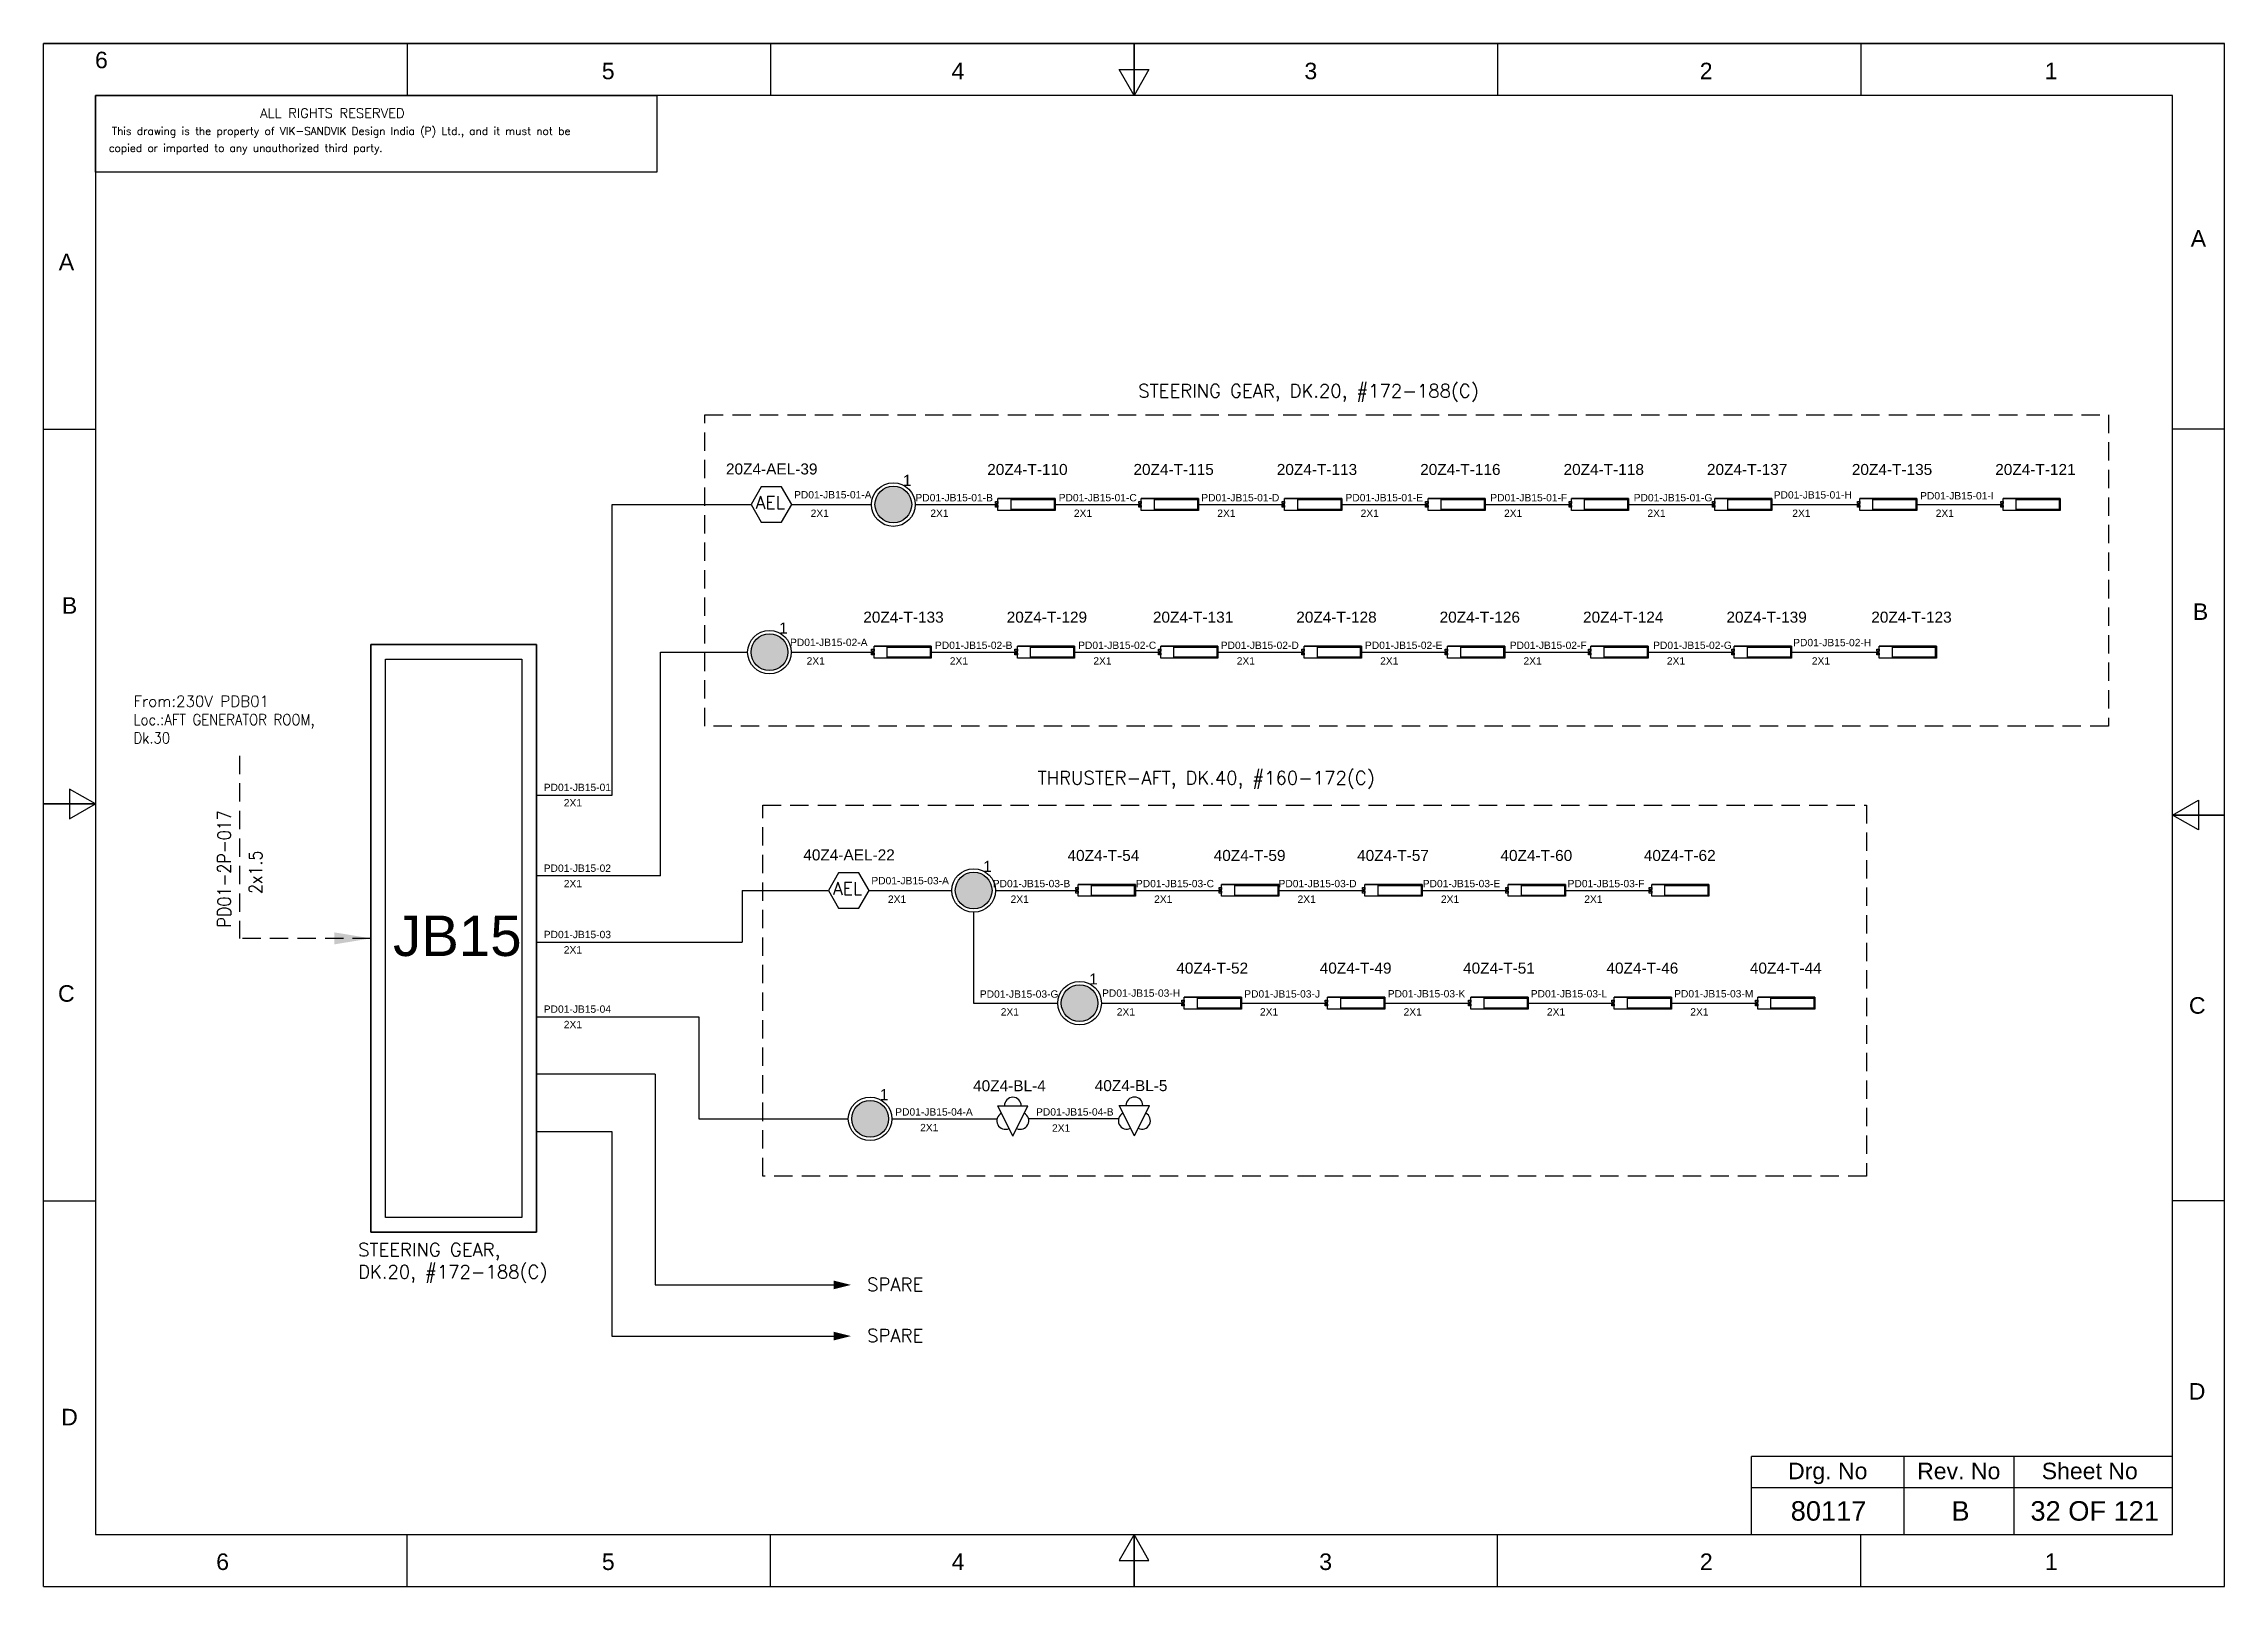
# Model space of a CAD drawing. Header units: inches. Extents: x -3311 to 1429, y -713 to 2436.
# Drawn here: x 1132.2 to 1429.2, y 1861.1 to 2071.1 of the extents above; entities that cross this region are included whole.
import ezdxf
from ezdxf.enums import TextEntityAlignment as Align

# ---------------------------------------------------------------- set-up
doc = ezdxf.new("R2010")
doc.units = ezdxf.units.IN
doc.linetypes.add('HIDDEN', pattern=[0.375, 0.25, -0.125])
doc.linetypes.add('SOLID', pattern=[0])
for name, color, linetype, lineweight in [('ELEC_TXT-025', 1, 'Continuous', 25), ('HEL-025', 1, 'Continuous', 25), ('HEL-035', 2, 'Continuous', 35)]:
    doc.layers.add(name, color=color, linetype=linetype, lineweight=lineweight)
doc.layers.add('LINE', color=3, linetype='SOLID')
doc.styles.add('_NORMAL', font='arial.ttf')
doc.styles.add('ROMANS', font='simplex.shx', dxfattribs={"width": 0.88})
doc.styles.get("Standard").update_dxf_attribs({"font": 'arial.ttf'})
doc.dimstyles.get("Standard").update_dxf_attribs({"dimtxt": 0.18, "dimasz": 0.18, "dimexe": 0.18, "dimexo": 0.0625, "dimgap": 0.09, "dimtad": 0, "dimtih": 1, "dimtoh": 1, "dimdec": 4, "dimzin": 0, "dimdsep": 46, "dimtxsty": 'Standard', "dimcen": 0.09, "dimadec": 0, "dimazin": 0, "dimtfac": 1, "dimtdec": 4, "dimtofl": 0, "dimtmove": 0, "dimatfit": 3, "dimfxl": 1, "dimtolj": 1, "dimtzin": 0, "dimarcsym": 0})

msp = doc.modelspace()

# ---------------------------------------------------------------- texts
at = {"color": 7}
for s, p in [('PD01-JB15-01-A', (1234.44, 2009.21, 0.03)), ('PD01-JB15-01-B', (1250.97, 2008.81, 0.03)), ('PD01-JB15-01-C', (1270.48, 2008.81, 0.03)), ('PD01-JB15-01-D', (1289.9, 2008.81, 0.03)), ('PD01-JB15-01-E', (1309.54, 2008.81, 0.03)), ('PD01-JB15-01-F', (1329.26, 2008.81, 0.03)), ('PD01-JB15-01-G', (1348.79, 2008.81)), ('PD01-JB15-01-H', (1367.86, 2009.19, -0.08)), ('PD01-JB15-01-I', (1387.8, 2009.07, -0.11)), ('2X1', (1236.7, 2006.69)), ('2X1', (1253, 2006.69, -0.03)), ('2X1', (1272.55, 2006.69, -0.05)), ('2X1', (1292.08, 2006.69, -0.08)), ('2X1', (1311.6, 2006.69, -0.11)), ('2X1', (1331.13, 2006.69, -0.13)), ('2X1', (1350.66, 2006.69, -0.16)), ('2X1', (1370.39, 2006.69, -0.14)), ('2X1', (1389.92, 2006.69, -0.16)), ('PD01-JB15-02-A', (1233.89, 1989.11, 0.03)), ('PD01-JB15-02-H', (1370.51, 1989.08, -0.09)), ('2X1', (1236.15, 1986.58)), ('PD01-JB15-02-B', (1253.63, 1988.71, 0.03)), ('2X1', (1255.65, 1986.58, -0.03)), ('PD01-JB15-02-C', (1273.13, 1988.71, 0.03)), ('2X1', (1275.2, 1986.58, -0.05)), ('PD01-JB15-02-D', (1292.55, 1988.71, 0.03)), ('2X1', (1294.73, 1986.58, -0.08)), ('PD01-JB15-02-E', (1312.19, 1988.71, 0.03)), ('2X1', (1314.26, 1986.58, -0.11)), ('PD01-JB15-02-F', (1331.91, 1988.71, 0.03)), ('2X1', (1333.78, 1986.58, -0.14)), ('PD01-JB15-02-G', (1351.44, 1988.71, 0)), ('2X1', (1353.31, 1986.58, -0.16)), ('2X1', (1373.05, 1986.58, -0.14)), ('PD01-JB15-01', (1200.35, 1969.36)), ('2X1', (1203.08, 1967.26)), ('PD01-JB15-02', (1200.35, 1958.36)), ('2X1', (1203.08, 1956.26)), ('PD01-JB15-03-A', (1244.97, 1956.66)), ('PD01-JB15-03-B', (1261.5, 1956.26)), ('PD01-JB15-03-C', (1281, 1956.26)), ('PD01-JB15-03-D', (1300.42, 1956.26)), ('PD01-JB15-03-E', (1320.06, 1956.26)), ('PD01-JB15-03-F', (1339.79, 1956.26)), ('2X1', (1247.23, 1954.14, -0.03)), ('2X1', (1263.93, 1954.14, -0.05)), ('2X1', (1283.48, 1954.14, -0.08)), ('2X1', (1303.01, 1954.14, -0.11)), ('2X1', (1322.54, 1954.14, -0.14)), ('2X1', (1342.06, 1954.14, -0.16)), ('PD01-JB15-03', (1200.35, 1949.33)), ('2X1', (1203.08, 1947.24)), ('PD01-JB15-04', (1200.35, 1939.17)), ('PD01-JB15-03-G', (1259.74, 1941.22, 0.11)), ('2X1', (1262.59, 1938.79, -0.03)), ('PD01-JB15-03-H', (1276.39, 1941.35, 0.05)), ('2X1', (1278.39, 1938.79, -0.03)), ('PD01-JB15-03-J', (1295.75, 1941.24, 0.03)), ('2X1', (1297.89, 1938.79, -0.06)), ('PD01-JB15-03-K', (1315.3, 1941.26)), ('2X1', (1317.45, 1938.79, -0.08)), ('PD01-JB15-03-L', (1334.77, 1941.26, -0.03)), ('2X1', (1336.97, 1938.79, -0.11)), ('PD01-JB15-03-M', (1354.3, 1941.26, -0.05)), ('2X1', (1356.5, 1938.79, -0.14)), ('2X1', (1203.08, 1937.07)), ('PD01-JB15-04-A', (1248.22, 1925.17, 0.05)), ('PD01-JB15-04-B', (1267.4, 1925.17, 0.05)), ('2X1', (1251.61, 1923.04)), ('2X1', (1269.57, 1922.98))]:
    msp.add_text(s, height=1, dxfattribs=at).set_placement(p)
at = {"color": 7, "lineweight": 30}
msp.add_text('JB15', height=5.5, dxfattribs=at).set_placement((1188.58, 1949.65), align=Align.MIDDLE_CENTER)
at = {"color": 7}
for s, height, p in [('Drg. No', 2.246, (1375.22, 1876.78)), ('Rev. No', 2.246, (1393.06, 1876.78)), ('Sheet No', 2.246, (1410.9, 1876.78)), ('80117', 2.653, (1375.33, 1871.34)), ('B', 2.65, (1393.3, 1871.34)), ('32 OF 121', 2.653, (1411.58, 1871.34))]:
    msp.add_text(s, height=height, dxfattribs=at).set_placement(p, align=Align.MIDDLE_CENTER)
at = {"color": 7, "char_height": 1.8, "attachment_point": 1, "style": '_NORMAL'}
for s, insert, width in [('{\\Fromans|c0;\\C2;STEERING GEAR, DK.20, #172-188(C)}', (1281.32, 2024.75), 74.1776), ('{\\Fromans|c0;\\C2;THRUSTER-AFT, DK.40, #160-172(C)}', (1267.61, 1972.06, -0.03), 74.1776), ('{\\Fromans|c0;\\C2;STEERING GEAR, \\PDK.20, #172-188(C)}', (1175.07, 1907.81), 74.1776), ('{\\Fromans|c0;\\C2;SPARE}', (1244.39, 1903.06), 8.1658), ('{\\Fromans|c0;\\C2;SPARE}', (1244.39, 1896.11), 8.1658)]:
    msp.add_mtext(s, dxfattribs=dict(at, insert=insert, width=width))
at = {"color": 7, "insert": (1144.49, 1982.34), "char_height": 1.5, "width": 36.8884, "attachment_point": 1}
msp.add_mtext('{\\Fromans|c0;\\C2;From:230V PDB01\\P\\Fsimplex|c0;\\W0.88;Loc.:AFT GENERATOR ROOM,      \\PDk.30}', dxfattribs=at)
at = {"color": 7, "insert": (1155.94, 1950.79), "char_height": 1.8, "width": 17.1296, "attachment_point": 1, "rotation": 90, "style": '_NORMAL'}
msp.add_mtext('{\\Fromans|c0;\\W0.88;PD01-2P-017}', dxfattribs=at)
at = {"color": 7, "insert": (1160.21, 1955.35), "char_height": 1.8, "attachment_point": 1, "rotation": 90, "style": '_NORMAL'}
msp.add_mtext('{\\Fsimplex|c0;\\W0.88;2x1.5}', dxfattribs=at)

# ---------------------------------------------------------------- blocks, each defined once
blk = doc.blocks.new('FIXED_KEY_SWITCH')
h = blk.add_hatch(color=1)
h.dxf.hatch_style = 1
edge = h.paths.add_edge_path()
edge.add_arc((848.13, 1737.46), 2.5, 0, 360)
at = {"color": 1}
blk.add_circle((848.13, 1737.46), 2.5, dxfattribs=at)
at = {"color": 7, "insert": (849.44, 1741.5), "char_height": 1.5, "attachment_point": 1, "style": '_NORMAL'}
blk.add_mtext_dynamic_manual_height_columns('1', width=1.5, gutter_width=7.5, heights=[0], dxfattribs=at)
blk = doc.blocks.new('SWT')
blk.add_blockref('FIXED_KEY_SWITCH', (0, 0))
blk.add_attdef('TAG_NO', (844.55, 1741.11), '', height=1.5)
blk = doc.blocks.new('2A')
at = {"color": 7, "lineweight": -3, "ltscale": 2.5}
blk.add_line((790.02, 1997.62, -0.03), (782.23, 1997.62, -0.03), dxfattribs=at)
at = {"color": 7, "lineweight": -3, "ltscale": 2.5, "elevation": -0.03}
for points in [[(781.91, 1997.21), (782.23, 1997.21), (782.23, 1996.94), (781.91, 1996.94)], [(781.91, 1996.7), (782.23, 1996.7), (782.23, 1996.44), (781.91, 1996.44)], [(782.23, 1997.62), (790.02, 1997.62), (790.02, 1996.02), (782.23, 1996.02)], [(784.03, 1997.5), (789.88, 1997.5), (789.88, 1996.14), (784.03, 1996.14)]]:
    blk.add_lwpolyline(points, close=True, dxfattribs=at)
blk = doc.blocks.new('LED TUBE LIGHT 30W')
blk.add_blockref('2A', (179.91, -357.89))
blk.add_attdef('TAG_NO.', (962.52, 1642.97), '', height=1.5)
blk = doc.blocks.new('AEL')
at = {"color": 4}
blk.add_lwpolyline([(989.98, -190.09), (992.75, -190.09), (994.14, -187.69), (992.75, -185.28), (989.98, -185.28), (988.59, -187.69)], close=True, dxfattribs=at)
at = {"color": 4, "style": 'ROMANS'}
blk.add_text('AEL', height=1.725, dxfattribs=at).set_placement((989.2, -188.27))
blk = doc.blocks.new('AEL_L')
blk.add_blockref('AEL', (0, 0))
blk.add_attdef('TAG_NO', (986.55, -183.59), '', height=1.5)
blk = doc.blocks.new('11')
for p, q in [((438, 1973.54, -0.08), (442.11, 1973.54, -0.08)), ((440.05, 1969.42, -0.08), (438, 1973.54, -0.08)), ((440.05, 1969.42, -0.08), (442.11, 1973.54, -0.08))]:
    blk.add_line(p, q)
for centre, start, end in [((439.02, 1971.48, -0.08), 116.5651, 296.5651), ((440.05, 1973.54, -0.08), 0, 180), ((441.08, 1971.48, -0.08), 243.4349, 63.4349)]:
    blk.add_arc(centre, 1.15, start, end)
blk = doc.blocks.new('BILGE LIGHT')
blk.add_blockref('11', (1524.93, -1711.73))
blk.add_attdef('TAG_NO', (1960.14, 263.52), '', height=1.5)
blk = doc.blocks.new('fr')
at = {"color": 7, "linetype": 'Continuous'}
for p, q in [((33763.99, 4500.4), (33466.99, 4500.4)), ((33466.99, 4500.4), (33763.99, 4500.4)), ((33466.99, 4290.33), (33466.99, 4500.4)), ((33516.49, 4500.4), (33516.49, 4493.33)), ((33565.99, 4500.4), (33565.99, 4493.33)), ((33615.49, 4500.4), (33615.49, 4493.33)), ((33615.49, 4493.33), (33615.49, 4500.4)), ((33615.49, 4500.4), (33615.49, 4493.33)), ((33664.99, 4500.4), (33664.99, 4493.33)), ((33714.49, 4500.4), (33714.49, 4493.33)), ((33763.99, 4290.33), (33763.99, 4500.4)), ((33763.99, 4290.33), (33763.99, 4500.4)), ((33615.49, 4493.33), (33613.45, 4496.87)), ((33613.45, 4496.87), (33617.53, 4496.87)), ((33617.53, 4496.87), (33615.49, 4493.33)), ((33756.92, 4493.33), (33474.06, 4493.33)), ((33474.06, 4493.33), (33474.06, 4297.41)), ((33756.92, 4297.41), (33756.92, 4493.33)), ((33466.99, 4447.89), (33474.06, 4447.89)), ((33763.99, 4447.89), (33756.92, 4447.89)), ((33474.06, 4396.87), (33470.53, 4398.91)), ((33470.53, 4398.91), (33470.53, 4394.83)), ((33466.99, 4396.87), (33474.06, 4396.87)), ((33474.06, 4396.87), (33466.99, 4396.87)), ((33466.99, 4396.87), (33474.06, 4396.87)), ((33470.53, 4394.83), (33474.06, 4396.87)), ((33756.92, 4395.37), (33760.45, 4397.41)), ((33760.45, 4397.41), (33760.45, 4393.33)), ((33763.99, 4395.37), (33756.92, 4395.37)), ((33760.45, 4393.33), (33756.92, 4395.37)), ((33756.92, 4395.37), (33763.99, 4395.37)), ((33763.99, 4395.37), (33756.92, 4395.37)), ((33466.99, 4342.85), (33474.06, 4342.85)), ((33763.99, 4342.85), (33756.92, 4342.85)), ((33474.06, 4297.41), (33756.92, 4297.41)), ((33516.49, 4290.33), (33516.49, 4297.41)), ((33565.99, 4290.33), (33565.99, 4297.41)), ((33615.49, 4297.41), (33613.45, 4293.87)), ((33615.49, 4290.33), (33615.49, 4297.41)), ((33617.53, 4293.87), (33615.49, 4297.41)), ((33615.49, 4297.41), (33615.49, 4290.33)), ((33615.49, 4290.33), (33615.49, 4297.41)), ((33664.99, 4290.33), (33664.99, 4297.41)), ((33714.49, 4290.33), (33714.49, 4297.41)), ((33613.45, 4293.87), (33617.53, 4293.87)), ((33466.99, 4290.33), (33763.99, 4290.33)), ((33466.99, 4290.33), (33763.99, 4290.33))]:
    blk.add_line(p, q, dxfattribs=at)
at = {"color": 7, "style": '_NORMAL'}
for s, p in [('6', (33474.86, 4498.18)), ('5', (33543.88, 4496.68)), ('4', (33591.52, 4496.68)), ('3', (33639.57, 4496.68)), ('2', (33693.41, 4496.68)), ('1', (33740.39, 4496.68)), ('A', (33760.45, 4473.88)), ('A', (33470.1, 4470.68)), ('B', (33470.52, 4423.9)), ('B', (33760.74, 4423.06)), ('C', (33470.08, 4371.07)), ('C', (33760.29, 4369.44)), ('D', (33760.27, 4316.89)), ('D', (33470.51, 4313.39)), ('6', (33491.37, 4293.69)), ('5', (33543.89, 4293.69)), ('4', (33591.53, 4293.69)), ('3', (33641.59, 4293.69)), ('2', (33693.43, 4293.69)), ('1', (33740.41, 4293.69))]:
    blk.add_text(s, height=2.25, dxfattribs=at).set_placement(p, align=Align.MIDDLE_CENTER)
blk = doc.blocks.new('A$C4BAD7D21')
at = {"layer": 'HEL-025'}
blk.add_lwpolyline([(-34000, 0), (-34000, 2086), (-18714, 2086), (-18714, 0)], close=True, dxfattribs=at)
at = {"layer": 'HEL-025', "style": 'ROMANS'}
for s, p in [('This drawing is the property of VIK-SANDVIK Design India (P) Ltd., and it must not be', (-33558, 1016)), (' copied or imparted to any unauthorized third party.', (-33785, 550))]:
    blk.add_text(s, height=210, dxfattribs=at).set_placement(p)
at = {"layer": 'HEL-035', "style": 'ROMANS'}
blk.add_text('     ALL RIGHTS RESERVED', height=262.5, dxfattribs=at).set_placement((-30497, 1476))

# ---------------------------------------------------------------- linework, layer by layer
for p, q in [((1209.69, 1968.8), (1209.69, 2008.37, 0.01)), ((1258.9, 1952.85, -0.05), (1258.9, 1940.48, -0.05)), ((1215.54, 1930.81), (1199.38, 1930.81))]:
    msp.add_line(p, q)
at = {"color": 7, "linetype": 'Continuous'}
for p, q in [((1422.16, 1878.73), (1364.85, 1878.73)), ((1364.85, 1868.14), (1364.85, 1878.73)), ((1385.62, 1868.14), (1385.62, 1878.73)), ((1400.63, 1868.14), (1400.63, 1878.73)), ((1364.85, 1874.55), (1422.16, 1874.55))]:
    msp.add_line(p, q, dxfattribs=at)
at = {"linetype": 'HIDDEN', "ltscale": 10}
msp.add_lwpolyline([(1222.29, 2020.6), (1413.45, 2020.6), (1413.45, 1978.2), (1222.29, 1978.2)], close=True, dxfattribs=at)
msp.add_lwpolyline([(1158.93, 1974.17), (1158.93, 1949.3)], dxfattribs=at)
at = {"linetype": 'HIDDEN', "ltscale": 10, "elevation": -0.03}
msp.add_lwpolyline([(1230.18, 1967.46), (1380.49, 1967.46), (1380.49, 1916.93), (1230.18, 1916.93)], close=True, dxfattribs=at)
for points in [[(1239.84, 1902.11, 1.18, 0, 0), (1242.19, 1902.11, 0, 0, 0)], [(1239.84, 1895.15, 1.18, 0, 0), (1242.19, 1895.15, 0, 0, 0)]]:
    msp.add_lwpolyline(points, format="xyseb")
at = {"layer": 'LINE', "color": 0}
for p, q in [((1209.69, 2008.37, 0.01), (1228.59, 2008.37)), ((1234.14, 2008.37), (1244.99, 2008.37, -0.03)), ((1250.94, 2008.37, -0.03), (1262.19, 2008.37, -0.05)), ((1269.99, 2008.37, -0.05), (1281.72, 2008.37, -0.08)), ((1289.52, 2008.37, -0.08), (1301.25, 2008.37, -0.11)), ((1309.04, 2008.37, -0.11), (1320.77, 2008.37, -0.13)), ((1328.57, 2008.37, -0.13), (1340.3, 2008.37, -0.16)), ((1348.1, 2008.37, -0.16), (1359.83, 2008.37, -0.19)), ((1367.63, 2008.37, -0.19), (1379.56, 2008.37, -0.16)), ((1387.36, 2008.37, -0.16), (1399.09, 2008.37, -0.19)), ((1176.81, 1989.3), (1176.81, 1909.3)), ((1199.38, 1989.3), (1176.81, 1989.3)), ((1199.38, 1909.3), (1199.38, 1989.3)), ((1216.27, 1957.8), (1216.27, 1988.27, 0.03)), ((1216.27, 1988.27, 0.02), (1228.11, 1988.27, 0)), ((1234.06, 1988.27, 0), (1245.32, 1988.27, -0.03)), ((1253.12, 1988.27, -0.03), (1264.84, 1988.27, -0.05)), ((1272.64, 1988.27, -0.05), (1284.37, 1988.27, -0.08)), ((1292.17, 1988.27, -0.08), (1303.9, 1988.27, -0.11)), ((1311.7, 1988.27, -0.11), (1323.42, 1988.27, -0.14)), ((1331.22, 1988.27, -0.14), (1342.95, 1988.27, -0.16)), ((1350.75, 1988.27, -0.16), (1362.48, 1988.27, -0.19)), ((1370.28, 1988.27, -0.19), (1382.21, 1988.27, -0.16)), ((1199.38, 1968.8), (1209.69, 1968.8)), ((1216.27, 1957.8), (1199.38, 1957.8)), ((1227.39, 1955.82), (1227.39, 1948.78)), ((1227.39, 1955.82), (1239.11, 1955.82, -0.03)), ((1244.67, 1955.82, -0.03), (1255.92, 1955.82, -0.05)), ((1261.87, 1955.82, -0.06), (1273.12, 1955.82, -0.08)), ((1280.92, 1955.82, -0.08), (1292.65, 1955.82, -0.11)), ((1300.45, 1955.82, -0.11), (1312.18, 1955.82, -0.14)), ((1319.98, 1955.82, -0.14), (1331.7, 1955.82, -0.16)), ((1339.5, 1955.82, -0.16), (1351.23, 1955.82, -0.19)), ((1199.38, 1948.78, 0.06), (1227.39, 1948.78, 0.01)), ((1258.9, 1940.48, -0.05), (1270.36, 1940.48, -0.03)), ((1276.31, 1940.48, -0.03), (1287.56, 1940.48, -0.06)), ((1295.36, 1940.48, -0.06), (1307.09, 1940.48, -0.08)), ((1314.89, 1940.48, -0.08), (1326.62, 1940.48, -0.11)), ((1334.41, 1940.48, -0.11), (1346.14, 1940.48, -0.14)), ((1353.94, 1940.48, -0.14), (1365.67, 1940.48, -0.16)), ((1199.38, 1938.61), (1221.46, 1938.61)), ((1221.46, 1938.61), (1221.46, 1924.73)), ((1215.54, 1930.81), (1215.54, 1902.11)), ((1221.46, 1924.73), (1241.83, 1924.73)), ((1247.78, 1924.73), (1262.09, 1924.75)), ((1266.36, 1924.76), (1278.66, 1924.77)), ((1199.38, 1923.01), (1209.61, 1923.01)), ((1209.61, 1923.01), (1209.61, 1895.15)), ((1176.81, 1909.3), (1199.38, 1909.3)), ((1215.54, 1902.11), (1239.93, 1902.11)), ((1209.61, 1895.15), (1239.93, 1895.15))]:
    msp.add_line(p, q, dxfattribs=at)
for points in [[(1176.81, 1989.3), (1199.38, 1989.3), (1199.38, 1909.3), (1176.81, 1909.3)], [(1178.81, 1987.3), (1197.38, 1987.3), (1197.38, 1911.3), (1178.81, 1911.3)]]:
    msp.add_lwpolyline(points, close=True, dxfattribs=at)
for centre in [(1247.96, 2008.37, -0.03), (1231.09, 1988.27), (1258.9, 1955.82, -0.05), (1273.33, 1940.48, -0.03), (1244.8, 1924.73)]:
    msp.add_circle(centre, 2.97, dxfattribs=at)

# ---------------------------------------------------------------- block references
for name, p in [('fr', (-32334.75, -2429.27)), ('SWT', (399.83, 270.92, -0.03)), ('SWT', (382.96, 250.81)), ('SWT', (410.77, 218.36, -0.05)), ('SWT', (425.2, 203.02, -0.03)), ('SWT', (396.67, 187.27))]:
    msp.add_blockref(name, p)
ref = msp.add_blockref('AEL_L', (240, 2196.06))
ref.add_attrib('TAG_NO', '20Z4-AEL-39', (1225.17, 2012.47), dxfattribs={"color": 4, "height": 1.5})
ref = msp.add_blockref('LED TUBE LIGHT 30W', (300.06, 369.45, -0.03))
ref.add_attrib('TAG_NO.', '20Z4-T-110', (1260.75, 2012.4, -0.03), dxfattribs={"height": 1.5})
ref = msp.add_blockref('LED TUBE LIGHT 30W', (319.59, 369.45, -0.05))
ref.add_attrib('TAG_NO.', '20Z4-T-115', (1280.66, 2012.4, -0.05), dxfattribs={"height": 1.5})
ref = msp.add_blockref('LED TUBE LIGHT 30W', (339.11, 369.45, -0.08))
ref.add_attrib('TAG_NO.', '20Z4-T-113', (1300.18, 2012.4, -0.08), dxfattribs={"height": 1.5})
ref = msp.add_blockref('LED TUBE LIGHT 30W', (358.64, 369.45, -0.11))
ref.add_attrib('TAG_NO.', '20Z4-T-116', (1319.71, 2012.4, -0.11), dxfattribs={"height": 1.5})
ref = msp.add_blockref('LED TUBE LIGHT 30W', (378.17, 369.45, -0.13))
ref.add_attrib('TAG_NO.', '20Z4-T-118', (1339.24, 2012.4, -0.13), dxfattribs={"height": 1.5})
ref = msp.add_blockref('LED TUBE LIGHT 30W', (397.69, 369.45, -0.16))
ref.add_attrib('TAG_NO.', '20Z4-T-137', (1358.77, 2012.4, -0.16), dxfattribs={"height": 1.5})
ref = msp.add_blockref('LED TUBE LIGHT 30W', (417.43, 369.45, -0.14))
ref.add_attrib('TAG_NO.', '20Z4-T-135', (1378.5, 2012.4, -0.14), dxfattribs={"height": 1.5})
ref = msp.add_blockref('LED TUBE LIGHT 30W', (436.96, 369.45, -0.16))
ref.add_attrib('TAG_NO.', '20Z4-T-121', (1398.03, 2012.4, -0.16), dxfattribs={"height": 1.5})
ref = msp.add_blockref('LED TUBE LIGHT 30W', (283.19, 349.34))
ref.add_attrib('TAG_NO.', '20Z4-T-133', (1243.87, 1992.29), dxfattribs={"height": 1.5})
ref = msp.add_blockref('LED TUBE LIGHT 30W', (302.71, 349.34, -0.03))
ref.add_attrib('TAG_NO.', '20Z4-T-129', (1263.4, 1992.29, -0.03), dxfattribs={"height": 1.5})
ref = msp.add_blockref('LED TUBE LIGHT 30W', (322.24, 349.34, -0.05))
ref.add_attrib('TAG_NO.', '20Z4-T-131', (1283.31, 1992.29, -0.05), dxfattribs={"height": 1.5})
ref = msp.add_blockref('LED TUBE LIGHT 30W', (341.77, 349.34, -0.08))
ref.add_attrib('TAG_NO.', '20Z4-T-128', (1302.84, 1992.29, -0.08), dxfattribs={"height": 1.5})
ref = msp.add_blockref('LED TUBE LIGHT 30W', (361.29, 349.34, -0.11))
ref.add_attrib('TAG_NO.', '20Z4-T-126', (1322.36, 1992.29, -0.11), dxfattribs={"height": 1.5})
ref = msp.add_blockref('LED TUBE LIGHT 30W', (380.82, 349.34, -0.14))
ref.add_attrib('TAG_NO.', '20Z4-T-124', (1341.89, 1992.29, -0.14), dxfattribs={"height": 1.5})
ref = msp.add_blockref('LED TUBE LIGHT 30W', (400.35, 349.34, -0.16))
ref.add_attrib('TAG_NO.', '20Z4-T-139', (1361.42, 1992.29, -0.16), dxfattribs={"height": 1.5})
ref = msp.add_blockref('LED TUBE LIGHT 30W', (420.08, 349.34, -0.14))
ref.add_attrib('TAG_NO.', '20Z4-T-123', (1381.15, 1992.29, -0.14), dxfattribs={"height": 1.5})
ref = msp.add_blockref('AEL_L', (250.53, 2143.51, -0.03))
ref.add_attrib('TAG_NO', '40Z4-AEL-22', (1235.7, 1959.92, -0.03), dxfattribs={"color": 4, "height": 1.5})
ref = msp.add_blockref('LED TUBE LIGHT 30W', (310.99, 316.9, -0.05))
ref.add_attrib('TAG_NO.', '40Z4-T-54', (1271.68, 1959.84, -0.05), dxfattribs={"height": 1.5})
ref = msp.add_blockref('LED TUBE LIGHT 30W', (330.52, 316.9, -0.08))
ref.add_attrib('TAG_NO.', '40Z4-T-59', (1291.59, 1959.84, -0.08), dxfattribs={"height": 1.5})
ref = msp.add_blockref('LED TUBE LIGHT 30W', (350.05, 316.9, -0.11))
ref.add_attrib('TAG_NO.', '40Z4-T-57', (1311.12, 1959.84, -0.11), dxfattribs={"height": 1.5})
ref = msp.add_blockref('LED TUBE LIGHT 30W', (369.57, 316.9, -0.14))
ref.add_attrib('TAG_NO.', '40Z4-T-60', (1330.64, 1959.84, -0.14), dxfattribs={"height": 1.5})
ref = msp.add_blockref('LED TUBE LIGHT 30W', (389.1, 316.9, -0.16))
ref.add_attrib('TAG_NO.', '40Z4-T-62', (1350.17, 1959.84, -0.16), dxfattribs={"height": 1.5})
ref = msp.add_blockref('LED TUBE LIGHT 30W', (325.43, 301.55, -0.03))
ref.add_attrib('TAG_NO.', '40Z4-T-52', (1286.5, 1944.5, -0.03), dxfattribs={"height": 1.5})
ref = msp.add_blockref('LED TUBE LIGHT 30W', (344.96, 301.55, -0.06))
ref.add_attrib('TAG_NO.', '40Z4-T-49', (1306.03, 1944.5, -0.06), dxfattribs={"height": 1.5})
ref = msp.add_blockref('LED TUBE LIGHT 30W', (364.48, 301.55, -0.08))
ref.add_attrib('TAG_NO.', '40Z4-T-51', (1325.55, 1944.5, -0.08), dxfattribs={"height": 1.5})
ref = msp.add_blockref('LED TUBE LIGHT 30W', (384.01, 301.55, -0.11))
ref.add_attrib('TAG_NO.', '40Z4-T-46', (1345.08, 1944.5, -0.11), dxfattribs={"height": 1.5})
ref = msp.add_blockref('LED TUBE LIGHT 30W', (403.54, 301.55, -0.14))
ref.add_attrib('TAG_NO.', '40Z4-T-44', (1364.61, 1944.5, -0.14), dxfattribs={"height": 1.5})
ref = msp.add_blockref('BILGE LIGHT', (-700.75, 1664.7, 0.08))
ref.add_attrib('TAG_NO', '40Z4-BL-4', (1258.82, 1928.48, 0.08), dxfattribs={"height": 1.5})
ref = msp.add_blockref('BILGE LIGHT', (-684.19, 1664.73, 0.08))
ref.add_attrib('TAG_NO', '40Z4-BL-5', (1275.39, 1928.5, 0.08), dxfattribs={"height": 1.5})
at = {"layer": 'ELEC_TXT-025', "color": 0, "xscale": 0.005, "yscale": 0.005, "zscale": 0.005}
msp.add_blockref('A$C4BAD7D21', (1309.31, 2053.63), dxfattribs=at)

msp.set_redraw_order([(e.dxf.handle, doc.entitydb.next_handle()) for e in msp.query("TEXT MTEXT ATTDEF DIMENSION ARC_DIMENSION")])  # texts and dimensions are drawn at this point

# ---------------------------------------------------------------- leaders
at = {"linetype": 'HIDDEN', "ltscale": 10}
msp.add_leader([(1176.81, 1949.3), (1158.93, 1949.3)], dimstyle='Standard', override={"dimasz": 5, "dimarcsym": 1}, dxfattribs=at)

doc.saveas('drawing.dxf')
